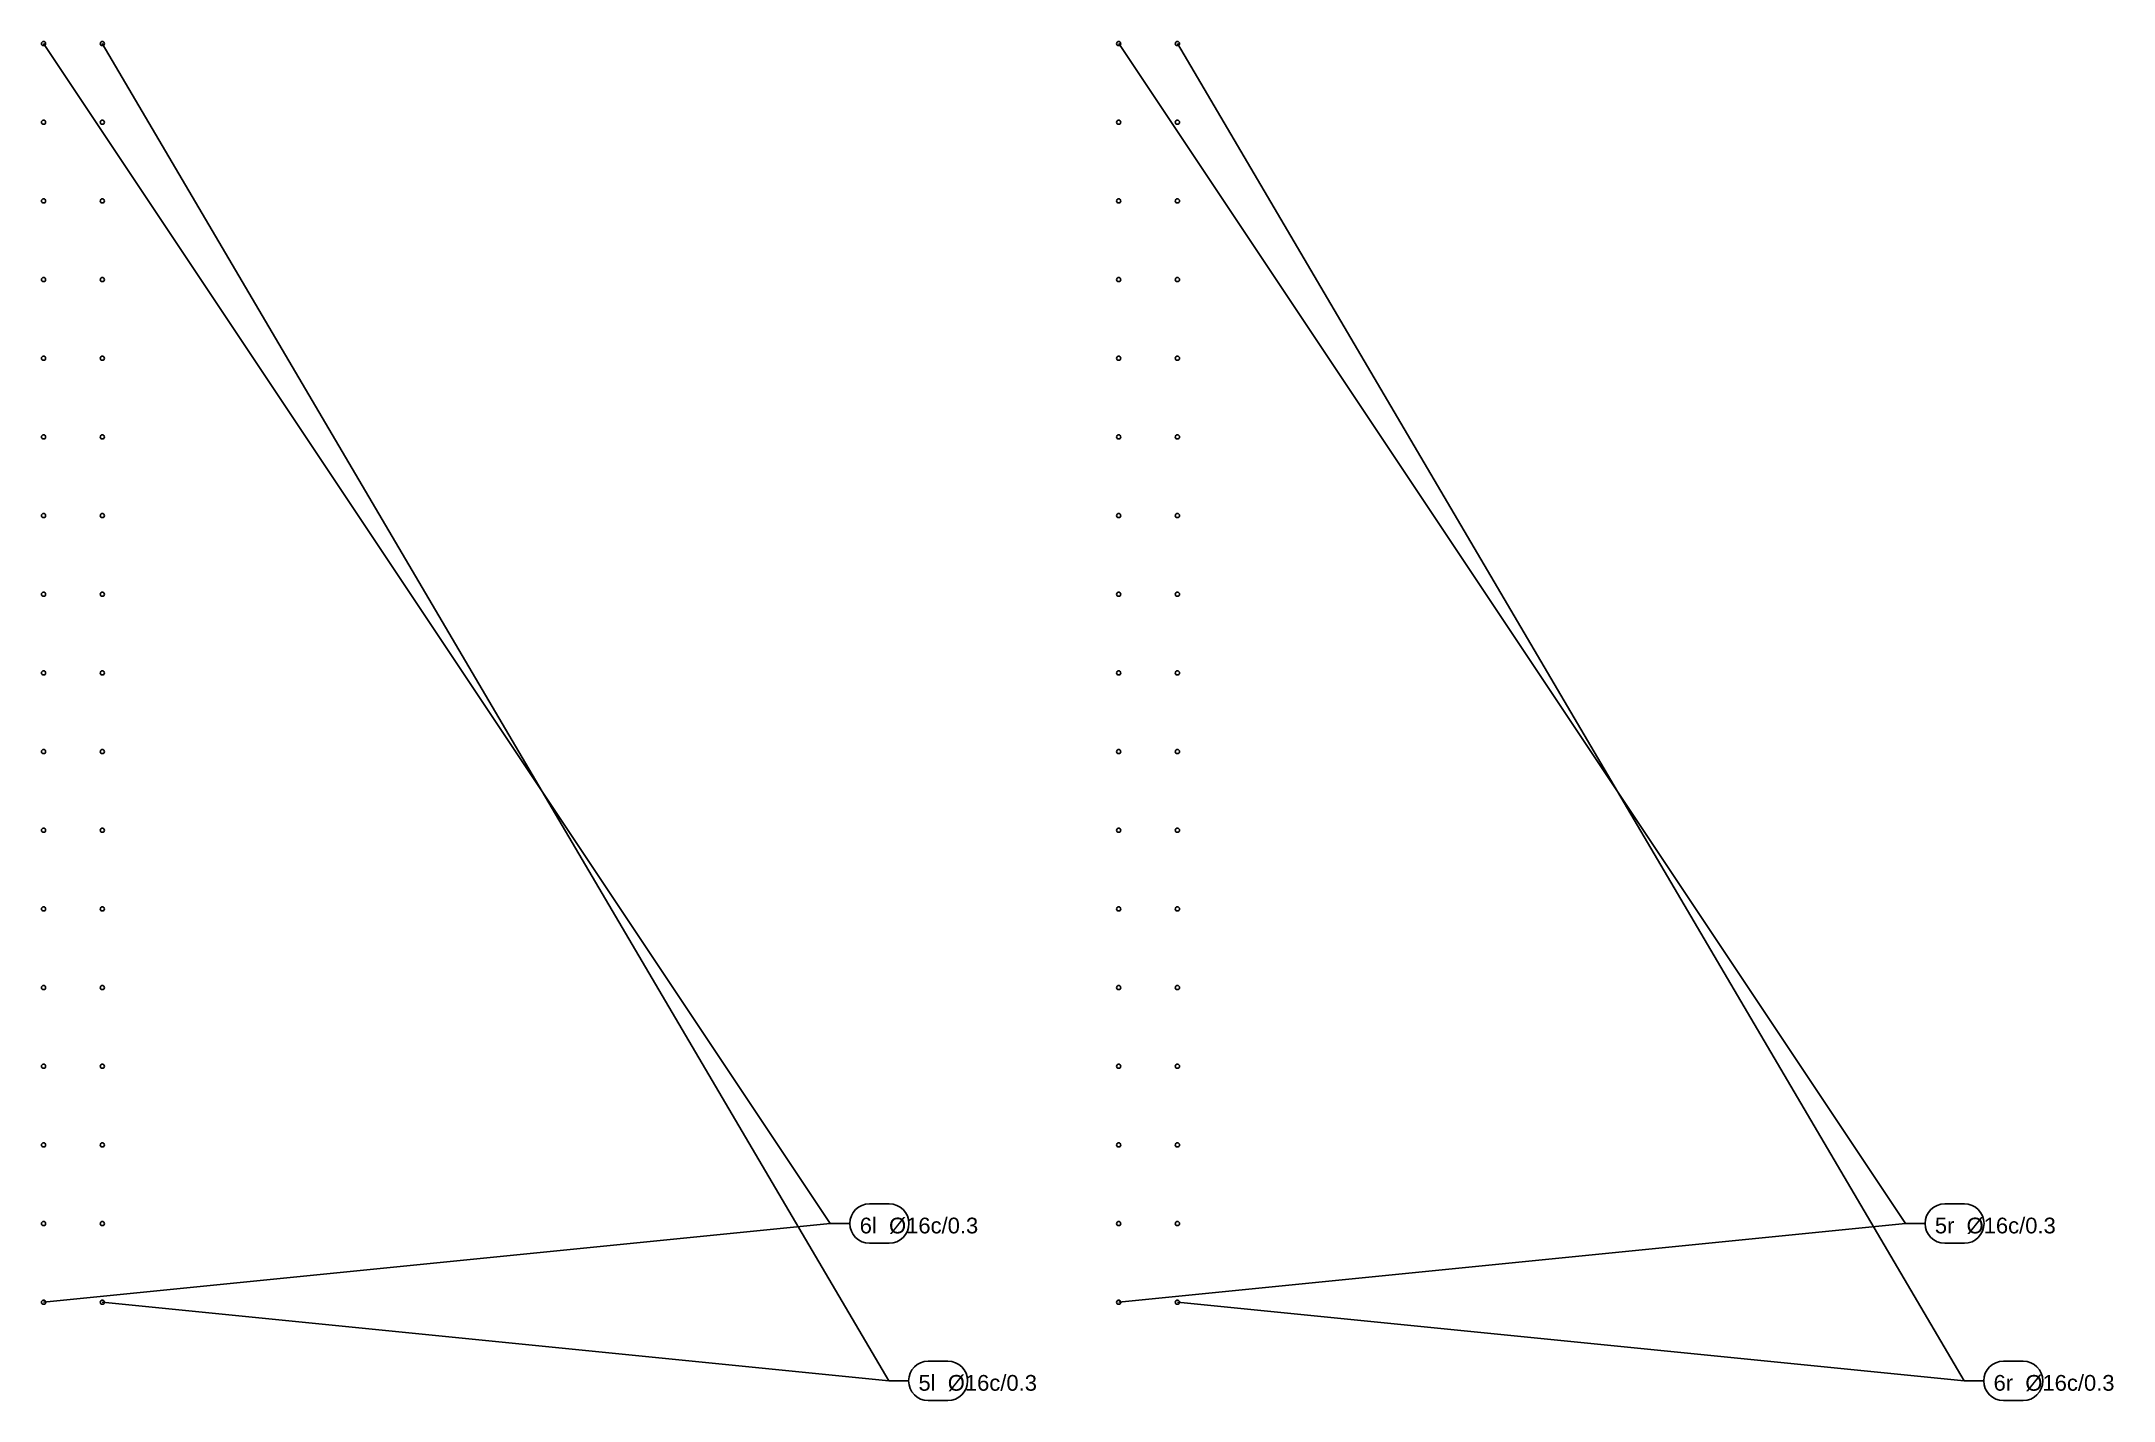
# Model space of a CAD drawing. Extents: x -1.3 to 10.1, y -0.4 to 24.9.
# Drawn here: x -0.27 to 7.63, y 19.73 to 24.91 of the extents above; entities that cross this region are included whole.
import ezdxf

# ---------------------------------------------------------------- set-up
doc = ezdxf.new("R2010")
doc.units = 0
doc.layers.get('0').update_dxf_attribs({"linetype": 'continuous'})
for name, color, linetype in [('color_0', 255, 'Continuous'), ('color_1', 254, 'Continuous'), ('color_2', 253, 'Continuous')]:
    doc.layers.add(name, color=color, linetype=linetype)
doc.styles.get("Standard").update_dxf_attribs({"font": 'ARIAL.TTF'})

msp = doc.modelspace()

# ---------------------------------------------------------------- texts
at = {"layer": 'color_0', "color": 0}
for s, p in [('6l  %%C16c/0.3', (2.8505, 20.3625)), ('5r  %%C16c/0.3', (6.9505, 20.3625)), ('5l  %%C16c/0.3', (3.0745, 19.7625)), ('6r  %%C16c/0.3', (7.1745, 19.7625))]:
    msp.add_text(s, height=0.06, dxfattribs=at).set_placement(p)

# ---------------------------------------------------------------- blocks, each defined once
blk = doc.blocks.new('WIRE048')
at = {"color": 2}
for p, q in [((-0.038, 20.1), (2.962, 19.8)), ((2.962, 19.8), (3.037, 19.8))]:
    blk.add_line(p, q, dxfattribs=at)
blk = doc.blocks.new('SHAPE046')
at = {"color": 0}
for p, q in [((3.112, 19.875), (3.187, 19.875)), ((3.112, 19.725), (3.187, 19.725))]:
    blk.add_line(p, q, dxfattribs=at)
for centre, start, end in [((3.112, 19.8), 90, -90), ((3.187, 19.8), -90, 90)]:
    blk.add_arc(centre, 0.075, start, end, dxfattribs=at)
blk = doc.blocks.new('CIRCLE228')
at = {"color": 1}
blk.add_circle((-0.038, 20.1), 0.008, dxfattribs=at)
blk = doc.blocks.new('CIRCLE229')
at = {"color": 1}
blk.add_circle((-0.038, 20.4), 0.008, dxfattribs=at)
blk = doc.blocks.new('CIRCLE230')
at = {"color": 1}
blk.add_circle((-0.038, 20.7), 0.008, dxfattribs=at)
blk = doc.blocks.new('CIRCLE231')
at = {"color": 1}
blk.add_circle((-0.038, 21), 0.008, dxfattribs=at)
blk = doc.blocks.new('CIRCLE232')
at = {"color": 1}
blk.add_circle((-0.038, 21.3), 0.008, dxfattribs=at)
blk = doc.blocks.new('CIRCLE233')
at = {"color": 1}
blk.add_circle((-0.038, 21.6), 0.008, dxfattribs=at)
blk = doc.blocks.new('CIRCLE234')
at = {"color": 1}
blk.add_circle((-0.038, 21.9), 0.008, dxfattribs=at)
blk = doc.blocks.new('CIRCLE235')
at = {"color": 1}
blk.add_circle((-0.038, 22.2), 0.008, dxfattribs=at)
blk = doc.blocks.new('CIRCLE236')
at = {"color": 1}
blk.add_circle((-0.038, 22.5), 0.008, dxfattribs=at)
blk = doc.blocks.new('CIRCLE237')
at = {"color": 1}
blk.add_circle((-0.038, 22.8), 0.008, dxfattribs=at)
blk = doc.blocks.new('CIRCLE238')
at = {"color": 1}
blk.add_circle((-0.038, 23.1), 0.008, dxfattribs=at)
blk = doc.blocks.new('CIRCLE239')
at = {"color": 1}
blk.add_circle((-0.038, 23.4), 0.008, dxfattribs=at)
blk = doc.blocks.new('CIRCLE240')
at = {"color": 1}
blk.add_circle((-0.038, 23.7), 0.008, dxfattribs=at)
blk = doc.blocks.new('CIRCLE241')
at = {"color": 1}
blk.add_circle((-0.038, 24), 0.008, dxfattribs=at)
blk = doc.blocks.new('CIRCLE242')
at = {"color": 1}
blk.add_circle((-0.038, 24.3), 0.008, dxfattribs=at)
blk = doc.blocks.new('CIRCLE243')
at = {"color": 1}
blk.add_circle((-0.038, 24.6), 0.008, dxfattribs=at)
blk = doc.blocks.new('CIRCLE244')
at = {"color": 1}
blk.add_circle((-0.038, 24.9), 0.008, dxfattribs=at)
blk = doc.blocks.new('LINE048')
at = {"color": 2}
blk.add_line((2.962, 19.8), (-0.038, 24.9), dxfattribs=at)
blk = doc.blocks.new('WIRE051')
at = {"color": 2}
for p, q in [((-0.262, 20.1), (2.738, 20.4)), ((2.738, 20.4), (2.813, 20.4))]:
    blk.add_line(p, q, dxfattribs=at)
blk = doc.blocks.new('SHAPE049')
at = {"color": 0}
for p, q in [((2.888, 20.475), (2.963, 20.475)), ((2.888, 20.325), (2.963, 20.325))]:
    blk.add_line(p, q, dxfattribs=at)
for centre, start, end in [((2.888, 20.4), 90, -90), ((2.963, 20.4), -90, 90)]:
    blk.add_arc(centre, 0.075, start, end, dxfattribs=at)
blk = doc.blocks.new('CIRCLE245')
at = {"color": 1}
blk.add_circle((-0.262, 20.1), 0.008, dxfattribs=at)
blk = doc.blocks.new('CIRCLE246')
at = {"color": 1}
blk.add_circle((-0.262, 20.4), 0.008, dxfattribs=at)
blk = doc.blocks.new('CIRCLE247')
at = {"color": 1}
blk.add_circle((-0.262, 20.7), 0.008, dxfattribs=at)
blk = doc.blocks.new('CIRCLE248')
at = {"color": 1}
blk.add_circle((-0.262, 21), 0.008, dxfattribs=at)
blk = doc.blocks.new('CIRCLE249')
at = {"color": 1}
blk.add_circle((-0.262, 21.3), 0.008, dxfattribs=at)
blk = doc.blocks.new('CIRCLE250')
at = {"color": 1}
blk.add_circle((-0.262, 21.6), 0.008, dxfattribs=at)
blk = doc.blocks.new('CIRCLE251')
at = {"color": 1}
blk.add_circle((-0.262, 21.9), 0.008, dxfattribs=at)
blk = doc.blocks.new('CIRCLE252')
at = {"color": 1}
blk.add_circle((-0.262, 22.2), 0.008, dxfattribs=at)
blk = doc.blocks.new('CIRCLE253')
at = {"color": 1}
blk.add_circle((-0.262, 22.5), 0.008, dxfattribs=at)
blk = doc.blocks.new('CIRCLE254')
at = {"color": 1}
blk.add_circle((-0.262, 22.8), 0.008, dxfattribs=at)
blk = doc.blocks.new('CIRCLE255')
at = {"color": 1}
blk.add_circle((-0.262, 23.1), 0.008, dxfattribs=at)
blk = doc.blocks.new('CIRCLE256')
at = {"color": 1}
blk.add_circle((-0.262, 23.4), 0.008, dxfattribs=at)
blk = doc.blocks.new('CIRCLE257')
at = {"color": 1}
blk.add_circle((-0.262, 23.7), 0.008, dxfattribs=at)
blk = doc.blocks.new('CIRCLE258')
at = {"color": 1}
blk.add_circle((-0.262, 24), 0.008, dxfattribs=at)
blk = doc.blocks.new('CIRCLE259')
at = {"color": 1}
blk.add_circle((-0.262, 24.3), 0.008, dxfattribs=at)
blk = doc.blocks.new('CIRCLE260')
at = {"color": 1}
blk.add_circle((-0.262, 24.6), 0.008, dxfattribs=at)
blk = doc.blocks.new('CIRCLE261')
at = {"color": 1}
blk.add_circle((-0.262, 24.9), 0.008, dxfattribs=at)
blk = doc.blocks.new('LINE051')
at = {"color": 2}
blk.add_line((2.738, 20.4), (-0.262, 24.9), dxfattribs=at)
blk = doc.blocks.new('WIRE054')
at = {"color": 2}
for p, q in [((4.062, 20.1), (7.062, 19.8)), ((7.062, 19.8), (7.137, 19.8))]:
    blk.add_line(p, q, dxfattribs=at)
blk = doc.blocks.new('SHAPE052')
at = {"color": 0}
for p, q in [((7.212, 19.875), (7.287, 19.875)), ((7.212, 19.725), (7.287, 19.725))]:
    blk.add_line(p, q, dxfattribs=at)
for centre, start, end in [((7.212, 19.8), 90, -90), ((7.287, 19.8), -90, 90)]:
    blk.add_arc(centre, 0.075, start, end, dxfattribs=at)
blk = doc.blocks.new('CIRCLE262')
at = {"color": 1}
blk.add_circle((4.062, 20.1), 0.008, dxfattribs=at)
blk = doc.blocks.new('CIRCLE263')
at = {"color": 1}
blk.add_circle((4.062, 20.4), 0.008, dxfattribs=at)
blk = doc.blocks.new('CIRCLE264')
at = {"color": 1}
blk.add_circle((4.062, 20.7), 0.008, dxfattribs=at)
blk = doc.blocks.new('CIRCLE265')
at = {"color": 1}
blk.add_circle((4.062, 21), 0.008, dxfattribs=at)
blk = doc.blocks.new('CIRCLE266')
at = {"color": 1}
blk.add_circle((4.062, 21.3), 0.008, dxfattribs=at)
blk = doc.blocks.new('CIRCLE267')
at = {"color": 1}
blk.add_circle((4.062, 21.6), 0.008, dxfattribs=at)
blk = doc.blocks.new('CIRCLE268')
at = {"color": 1}
blk.add_circle((4.062, 21.9), 0.008, dxfattribs=at)
blk = doc.blocks.new('CIRCLE269')
at = {"color": 1}
blk.add_circle((4.062, 22.2), 0.008, dxfattribs=at)
blk = doc.blocks.new('CIRCLE270')
at = {"color": 1}
blk.add_circle((4.062, 22.5), 0.008, dxfattribs=at)
blk = doc.blocks.new('CIRCLE271')
at = {"color": 1}
blk.add_circle((4.062, 22.8), 0.008, dxfattribs=at)
blk = doc.blocks.new('CIRCLE272')
at = {"color": 1}
blk.add_circle((4.062, 23.1), 0.008, dxfattribs=at)
blk = doc.blocks.new('CIRCLE273')
at = {"color": 1}
blk.add_circle((4.062, 23.4), 0.008, dxfattribs=at)
blk = doc.blocks.new('CIRCLE274')
at = {"color": 1}
blk.add_circle((4.062, 23.7), 0.008, dxfattribs=at)
blk = doc.blocks.new('CIRCLE275')
at = {"color": 1}
blk.add_circle((4.062, 24), 0.008, dxfattribs=at)
blk = doc.blocks.new('CIRCLE276')
at = {"color": 1}
blk.add_circle((4.062, 24.3), 0.008, dxfattribs=at)
blk = doc.blocks.new('CIRCLE277')
at = {"color": 1}
blk.add_circle((4.062, 24.6), 0.008, dxfattribs=at)
blk = doc.blocks.new('CIRCLE278')
at = {"color": 1}
blk.add_circle((4.062, 24.9), 0.008, dxfattribs=at)
blk = doc.blocks.new('LINE054')
at = {"color": 2}
blk.add_line((7.062, 19.8), (4.062, 24.9), dxfattribs=at)
blk = doc.blocks.new('WIRE057')
at = {"color": 2}
for p, q in [((3.838, 20.1), (6.838, 20.4)), ((6.838, 20.4), (6.913, 20.4))]:
    blk.add_line(p, q, dxfattribs=at)
blk = doc.blocks.new('SHAPE055')
at = {"color": 0}
for p, q in [((6.988, 20.475), (7.063, 20.475)), ((6.988, 20.325), (7.063, 20.325))]:
    blk.add_line(p, q, dxfattribs=at)
for centre, start, end in [((6.988, 20.4), 90, -90), ((7.063, 20.4), -90, 90)]:
    blk.add_arc(centre, 0.075, start, end, dxfattribs=at)
blk = doc.blocks.new('CIRCLE279')
at = {"color": 1}
blk.add_circle((3.838, 20.1), 0.008, dxfattribs=at)
blk = doc.blocks.new('CIRCLE280')
at = {"color": 1}
blk.add_circle((3.838, 20.4), 0.008, dxfattribs=at)
blk = doc.blocks.new('CIRCLE281')
at = {"color": 1}
blk.add_circle((3.838, 20.7), 0.008, dxfattribs=at)
blk = doc.blocks.new('CIRCLE282')
at = {"color": 1}
blk.add_circle((3.838, 21), 0.008, dxfattribs=at)
blk = doc.blocks.new('CIRCLE283')
at = {"color": 1}
blk.add_circle((3.838, 21.3), 0.008, dxfattribs=at)
blk = doc.blocks.new('CIRCLE284')
at = {"color": 1}
blk.add_circle((3.838, 21.6), 0.008, dxfattribs=at)
blk = doc.blocks.new('CIRCLE285')
at = {"color": 1}
blk.add_circle((3.838, 21.9), 0.008, dxfattribs=at)
blk = doc.blocks.new('CIRCLE286')
at = {"color": 1}
blk.add_circle((3.838, 22.2), 0.008, dxfattribs=at)
blk = doc.blocks.new('CIRCLE287')
at = {"color": 1}
blk.add_circle((3.838, 22.5), 0.008, dxfattribs=at)
blk = doc.blocks.new('CIRCLE288')
at = {"color": 1}
blk.add_circle((3.838, 22.8), 0.008, dxfattribs=at)
blk = doc.blocks.new('CIRCLE289')
at = {"color": 1}
blk.add_circle((3.838, 23.1), 0.008, dxfattribs=at)
blk = doc.blocks.new('CIRCLE290')
at = {"color": 1}
blk.add_circle((3.838, 23.4), 0.008, dxfattribs=at)
blk = doc.blocks.new('CIRCLE291')
at = {"color": 1}
blk.add_circle((3.838, 23.7), 0.008, dxfattribs=at)
blk = doc.blocks.new('CIRCLE292')
at = {"color": 1}
blk.add_circle((3.838, 24), 0.008, dxfattribs=at)
blk = doc.blocks.new('CIRCLE293')
at = {"color": 1}
blk.add_circle((3.838, 24.3), 0.008, dxfattribs=at)
blk = doc.blocks.new('CIRCLE294')
at = {"color": 1}
blk.add_circle((3.838, 24.6), 0.008, dxfattribs=at)
blk = doc.blocks.new('CIRCLE295')
at = {"color": 1}
blk.add_circle((3.838, 24.9), 0.008, dxfattribs=at)
blk = doc.blocks.new('LINE057')
at = {"color": 2}
blk.add_line((6.838, 20.4), (3.838, 24.9), dxfattribs=at)

# ---------------------------------------------------------------- block references
at = {"layer": 'color_0', "color": 0}
for name in ['SHAPE049', 'SHAPE055', 'SHAPE046', 'SHAPE052']:
    msp.add_blockref(name, (0, 0), dxfattribs=at)
at = {"layer": 'color_1', "color": 1}
for name in ['CIRCLE261', 'CIRCLE244', 'CIRCLE295', 'CIRCLE278', 'CIRCLE260', 'CIRCLE243', 'CIRCLE294', 'CIRCLE277', 'CIRCLE259', 'CIRCLE242', 'CIRCLE293', 'CIRCLE276', 'CIRCLE258', 'CIRCLE241', 'CIRCLE292', 'CIRCLE275', 'CIRCLE257', 'CIRCLE240', 'CIRCLE291', 'CIRCLE274', 'CIRCLE256', 'CIRCLE239', 'CIRCLE290', 'CIRCLE273', 'CIRCLE255', 'CIRCLE238', 'CIRCLE289', 'CIRCLE272', 'CIRCLE254', 'CIRCLE237', 'CIRCLE288', 'CIRCLE271', 'CIRCLE253', 'CIRCLE236', 'CIRCLE287', 'CIRCLE270', 'CIRCLE252', 'CIRCLE235', 'CIRCLE286', 'CIRCLE269', 'CIRCLE251', 'CIRCLE234', 'CIRCLE285', 'CIRCLE268', 'CIRCLE250', 'CIRCLE233', 'CIRCLE284', 'CIRCLE267', 'CIRCLE249', 'CIRCLE232', 'CIRCLE283', 'CIRCLE266', 'CIRCLE248', 'CIRCLE231', 'CIRCLE282', 'CIRCLE265', 'CIRCLE247', 'CIRCLE230', 'CIRCLE281', 'CIRCLE264', 'CIRCLE246', 'CIRCLE229', 'CIRCLE280', 'CIRCLE263', 'CIRCLE245', 'CIRCLE228', 'CIRCLE279', 'CIRCLE262']:
    msp.add_blockref(name, (0, 0), dxfattribs=at)
at = {"layer": 'color_2', "color": 2}
for name in ['LINE051', 'LINE048', 'LINE057', 'LINE054', 'WIRE051', 'WIRE057', 'WIRE048', 'WIRE054']:
    msp.add_blockref(name, (0, 0), dxfattribs=at)

msp.set_redraw_order([(e.dxf.handle, doc.entitydb.next_handle()) for e in msp.query("TEXT MTEXT ATTDEF DIMENSION ARC_DIMENSION")])  # texts and dimensions are drawn at this point

doc.saveas('drawing.dxf')
